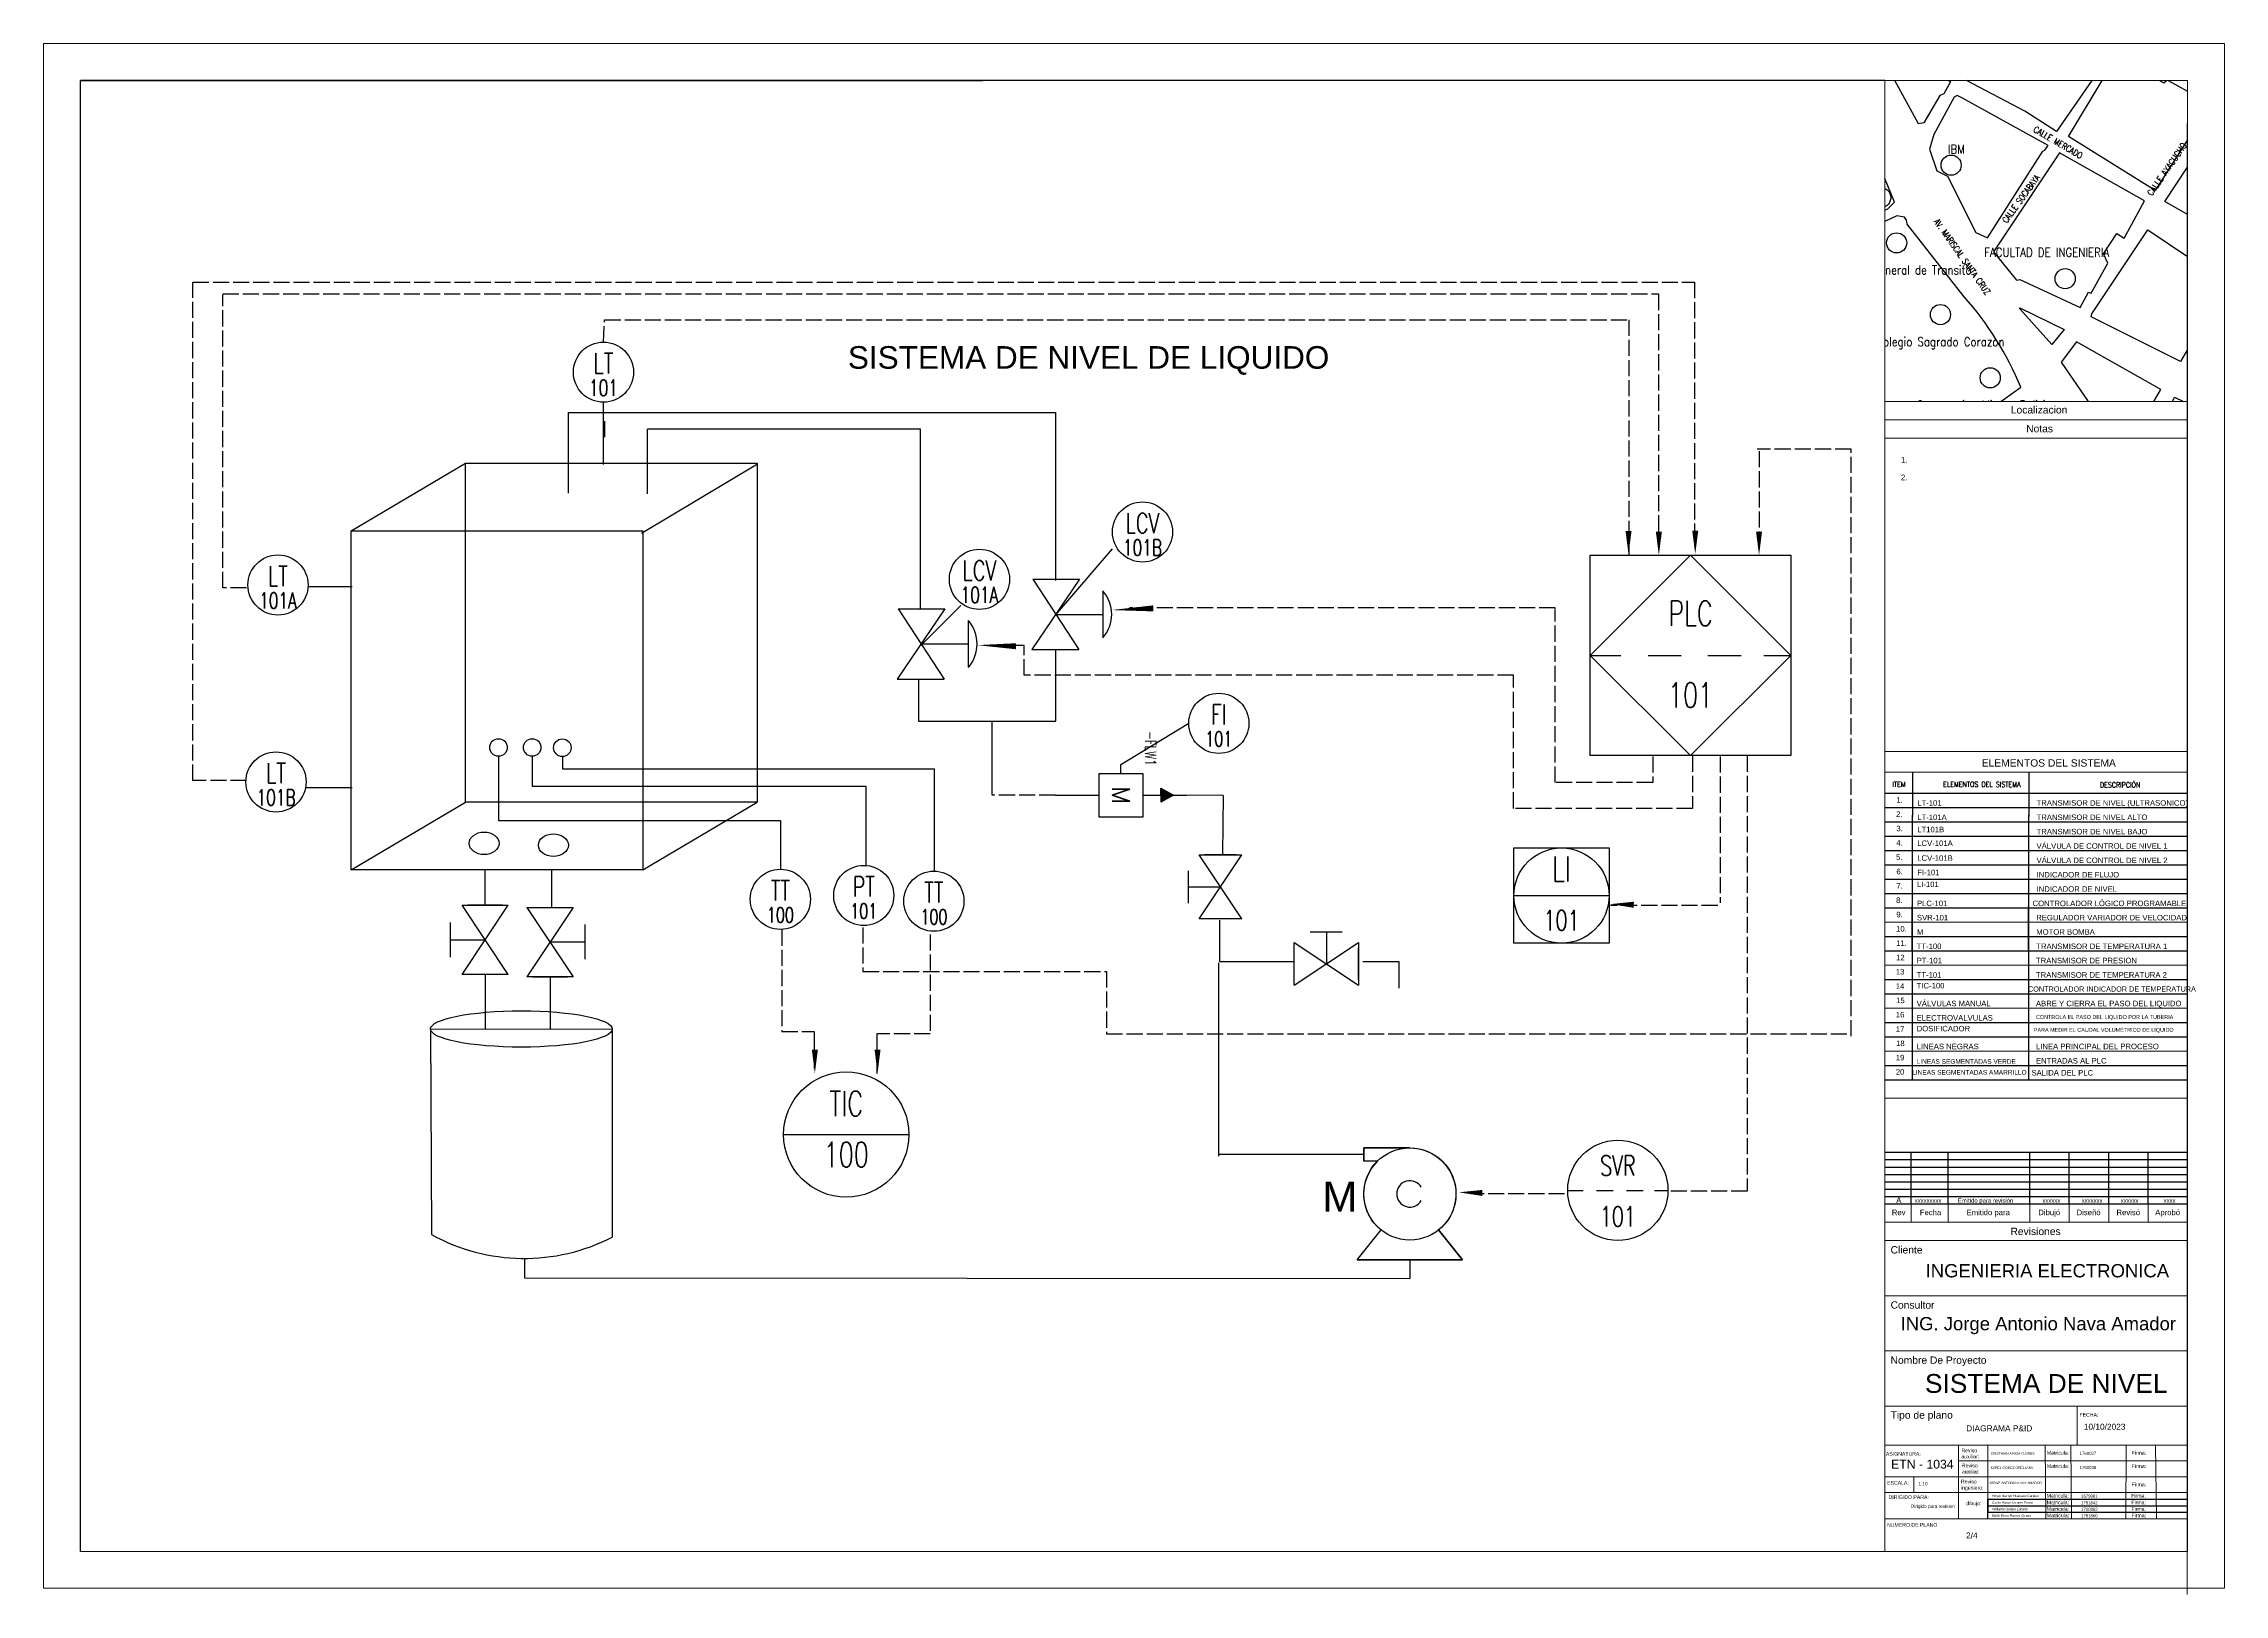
# Paper-space layout 'DIAGRAMA P&ID' of a CAD drawing. Header units: inches. Extents: x -7 to 834, y -22 to 576.
# The model-space entities are those that its viewports show. They can reach past a viewport. Long polylines and large blocks are cut down to what shows.
import ezdxf
from ezdxf.enums import TextEntityAlignment as Align

# ---------------------------------------------------------------- set-up
doc = ezdxf.new("R2010")
doc.units = ezdxf.units.IN
doc.header["$MEASUREMENT"] = 0
doc.linetypes.add('ACAD_ISO02W100', pattern=[15, 12, -3])
doc.linetypes.add('DASHED', pattern=[0.75, 0.5, -0.25])
for name, color, linetype in [('00_GENE_106_TEXT', 7, 'Continuous'), ('ENTIDADES', 30, 'Continuous'), ('MANZANAS', 250, 'Continuous'), ('MISC', 7, 'Continuous'), ('SYMS', 7, 'Continuous'), ('TAGS', 150, 'Continuous'), ('TEXTOS', 1, 'Continuous')]:
    doc.layers.add(name, color=color, linetype=linetype)
for name, color, linetype, lineweight in [('G-ANNO-TTLB', 7, 'Continuous', 9), ('G-ANNO-TTLB-MEDM', 7, 'Continuous', 9), ('G-ANNO-TTLB-THIN', 7, 'Continuous', 9)]:
    doc.layers.add(name, color=color, linetype=linetype, lineweight=lineweight)
doc.styles.add('Arial', font='arial.ttf', dxfattribs={"height": 0.2})
doc.styles.add('Arial_1', font='arial.ttf', dxfattribs={"height": 150})
doc.styles.add('Arial_2', font='arial.ttf', dxfattribs={"height": 1.5})
doc.styles.add('ROMANS-SP', font='romans.shx', dxfattribs={"width": 0.75})
doc.styles.add('S1', font='simplex', dxfattribs={"width": 0.8, "height": 7})
doc.styles.add('S3', font='simplex', dxfattribs={"width": 0.85, "height": 10})
doc.styles.get("Standard").update_dxf_attribs({"font": 'arial.ttf'})
doc.styles.add('WD', font='romans.shx')

# ---------------------------------------------------------------- blocks, each defined once
blk = doc.blocks.new('HIN1_FIELD_MOUNT')
at = {"ltscale": 3.2258}
blk.add_circle((0, 0), 0.5, dxfattribs=at)
at = {"style": 'WD', "width": 0.7}
for tag, height, p in [('INST', 0.125, (-0.454, 0.471)), ('LOC', 0.125, (-0.454, 0.309)), ('TERM01', 0.0625, (-0.524, 0.018))]:
    blk.add_attdef(tag, text='', height=height, dxfattribs=at).set_placement(p, align=Align.RIGHT)
for tag, p, height in [('X2TERM04', (0, 0.5), 0.005), ('TERM04', (0.021, 0.531), 0.0625), ('X4TERM01', (-0.5, 0), 0.005), ('X1TERM03', (0.5, 0), 0.005), ('TERM03', (0.522, 0.018), 0.0625), ('RATING1', (0.513, -0.159), 0.125), ('DESC1', (0.513, -0.318), 0.125), ('X8TERM02', (0, -0.5), 0.005), ('TERM02', (0.023, -0.581), 0.0625), ('DESC2', (0.513, -0.508), 0.125), ('DESC3', (0.513, -0.688), 0.125), ('WDTAGALT', (0.513, -0.863), 0.125)]:
    blk.add_attdef(tag, p, '', height=height, dxfattribs=at)
blk.add_attdef('XREF', text='', height=0.0625, rotation=0.0625, dxfattribs=at).set_placement((0.546, 0.412), align=Align.TOP_CENTER)
for tag, p in [('TAG1_PART1', (0, 0.147)), ('TAG1_PART2', (0, -0.26))]:
    blk.add_attdef(tag, text='', height=0.125, dxfattribs=at).set_placement(p, align=Align.CENTER)
at = {"style": 'WD', "width": 0.7, "flags": 1}
for tag, p in [('WDTYPE', (-0.535, -0.17)), ('CAT', (-0.546, -0.253)), ('MFG', (-0.544, -0.28)), ('FAMILY', (-0.537, -0.223)), ('ASSYCODE', (-0.525, -0.306))]:
    blk.add_attdef(tag, text='', height=0.01, dxfattribs=at).set_placement(p, align=Align.CENTER)
blk = doc.blocks.new('VP1_CENTRIFUGAL_PUMP1')
at = {"ltscale": 3.2258}
for p, q in [((0.625, 0.5), (0.342, 0.273)), ((0.625, -0.5), (0.625, 0.5)), ((-0.437, 0), (-0.437, -0.436)), ((-0.312, -0.306), (-0.312, -0.436)), ((0.625, -0.5), (0.342, -0.273)), ((-0.437, -0.436), (-0.312, -0.436))]:
    blk.add_line(p, q, dxfattribs=at)
at = {"ltscale": 25.4}
blk.add_lwpolyline([(-0.312, -0.306), (-0.312, -0.436), (-0.437, -0.436), (-0.437, 0, -0.708958), (0.342, 0.273), (0.625, 0.5), (0.625, -0.5), (0.342, -0.273, -0.450073)], format="xyb", close=True, dxfattribs=at)
at = {"ltscale": 3.2258}
blk.add_circle((0, 0), 0.438, dxfattribs=at)
blk.add_arc((0, 0), 0.125, 120, 60, dxfattribs=at)
at = {"style": 'WD'}
for tag, height, p in [('INST', 0.125, (-0.433, 0.723)), ('LOC', 0.125, (-0.433, 0.537)), ('TAG1', 0.125, (-0.433, 0.359)), ('TERM03', 0.0625, (-0.469, 0.021)), ('TERM02', 0.0625, (-0.469, -0.196)), ('TERM01', 0.0625, (-0.399, -0.508))]:
    blk.add_attdef(tag, text='', height=height, dxfattribs=at).set_placement(p, align=Align.RIGHT)
blk.add_attdef('XREF', text='', height=0.0625, rotation=0.0625, dxfattribs=at).set_placement((0.777, 0.595), align=Align.TOP_CENTER)
for tag, p, height in [('X4TERM03', (-0.437, 0), 0.005), ('X2TERM04', (0, 0), 0.005), ('TERM04', (0.01, 0.011), 0.0625), ('RATING1', (0.647, -0.149), 0.125), ('X4TERM02', (-0.437, -0.218), 0.005), ('DESC1', (0.647, -0.366), 0.125), ('X8TERM01', (-0.375, -0.436), 0.005), ('DESC2', (0.647, -0.55), 0.125), ('DESC3', (0.647, -0.74), 0.125), ('WDTAGALT', (0.647, -0.925), 0.125)]:
    blk.add_attdef(tag, p, '', height=height, dxfattribs=at)
at = {"style": 'WD', "flags": 1}
for tag, p in [('FAMILY', (-0.01, -0.17)), ('CAT', (-0.01, -0.214)), ('WDTYPE', (-0.097, -0.246)), ('MFG', (-0.008, -0.246)), ('ASSYCODE', (0.02, -0.275))]:
    blk.add_attdef(tag, text='', height=0.01, dxfattribs=at).set_placement(p, align=Align.CENTER)
blk = doc.blocks.new('HIN1_INFRONT_MAIN')
at = {"ltscale": 0.127}
blk.add_line((-0.5, 0), (0.5, 0), dxfattribs=at)
at = {"ltscale": 3.2258}
blk.add_circle((0, 0), 0.5, dxfattribs=at)
at = {"style": 'WD', "width": 0.7}
for tag, height, p in [('INST', 0.125, (-0.481, 0.455)), ('LOC', 0.125, (-0.481, 0.293)), ('TERM01', 0.0625, (-0.524, 0.018))]:
    blk.add_attdef(tag, text='', height=height, dxfattribs=at).set_placement(p, align=Align.RIGHT)
for tag, p, height in [('TERM04', (0.021, 0.531), 0.0625), ('X2TERM04', (0, 0.5), 0.005), ('X4TERM01', (-0.5, 0), 0.005), ('X1TERM03', (0.5, 0), 0.005), ('TERM03', (0.522, 0.018), 0.0625), ('RATING1', (0.513, -0.162), 0.125), ('DESC1', (0.513, -0.321), 0.125), ('X8TERM02', (0, -0.5), 0.005), ('TERM02', (0.023, -0.581), 0.0625), ('DESC2', (0.513, -0.51), 0.125), ('DESC3', (0.513, -0.691), 0.125), ('WDTAGALT', (0.513, -0.866), 0.125)]:
    blk.add_attdef(tag, p, '', height=height, dxfattribs=at)
blk.add_attdef('XREF', text='', height=0.0625, rotation=0.0625, dxfattribs=at).set_placement((0.546, 0.412), align=Align.TOP_CENTER)
for tag, p in [('TAG1_PART1', (0, 0.147)), ('TAG1_PART2', (0, -0.26))]:
    blk.add_attdef(tag, text='', height=0.125, dxfattribs=at).set_placement(p, align=Align.CENTER)
at = {"style": 'WD', "width": 0.7, "flags": 1}
for tag, p in [('WDTYPE', (-0.535, -0.17)), ('CAT', (-0.546, -0.253)), ('MFG', (-0.544, -0.28)), ('FAMILY', (-0.537, -0.223)), ('ASSYCODE', (-0.525, -0.306))]:
    blk.add_attdef(tag, text='', height=0.01, dxfattribs=at).set_placement(p, align=Align.CENTER)
blk = doc.blocks.new('HIN1_INFRONT_MAIN_C')
for p, q in [((-0.5, -0.5), (-0.5, 0.5)), ((-0.5, 0.5), (0.5, 0.5)), ((0.5, 0.5), (0.5, -0.5)), ((0.5, -0.5), (-0.5, -0.5))]:
    blk.add_line(p, q)
at = {"ltscale": 0.127}
blk.add_line((-0.5, 0), (0.5, 0), dxfattribs=at)
at = {"ltscale": 3.2258}
blk.add_circle((0, 0), 0.5, dxfattribs=at)
at = {"style": 'WD', "width": 0.7}
for tag, height, p in [('INST', 0.125, (-0.553, 0.447)), ('LOC', 0.125, (-0.553, 0.285)), ('TERM01', 0.0625, (-0.524, 0.018))]:
    blk.add_attdef(tag, text='', height=height, dxfattribs=at).set_placement(p, align=Align.RIGHT)
for tag, p, height in [('X2TERM04', (0, 0.5), 0.005), ('TERM04', (0.021, 0.531), 0.0625), ('X4TERM01', (-0.5, 0), 0.005), ('X1TERM03', (0.5, 0), 0.005), ('TERM03', (0.522, 0.018), 0.0625), ('RATING1', (0.526, -0.16), 0.125), ('DESC1', (0.526, -0.319), 0.125), ('DESC2', (0.526, -0.509), 0.125), ('X8TERM02', (0, -0.5), 0.005), ('TERM02', (0.023, -0.581), 0.0625), ('DESC3', (0.526, -0.69), 0.125), ('WDTAGALT', (0.526, -0.864), 0.125)]:
    blk.add_attdef(tag, p, '', height=height, dxfattribs=at)
for tag, p in [('TAG1_PART1', (0, 0.147)), ('TAG1_PART2', (0, -0.26))]:
    blk.add_attdef(tag, text='', height=0.125, dxfattribs=at).set_placement(p, align=Align.CENTER)
blk.add_attdef('XREF', text='', height=0.0625, rotation=0.0625, dxfattribs=at).set_placement((0.63, 0.377), align=Align.TOP_CENTER)
at = {"style": 'WD', "width": 0.7, "flags": 1}
for tag, p in [('WDTYPE', (-0.577, -0.17)), ('FAMILY', (-0.579, -0.223)), ('CAT', (-0.587, -0.253)), ('MFG', (-0.586, -0.28)), ('ASSYCODE', (-0.566, -0.306))]:
    blk.add_attdef(tag, text='', height=0.01, dxfattribs=at).set_placement(p, align=Align.CENTER)
blk = doc.blocks.new('HIN1_BEHIND_MAIN_PLC')
for p, q in [((-0.5, -0.5), (-0.5, 0.5)), ((-0.5, 0.5), (0.5, 0.5)), ((0.5, 0.5), (0.5, -0.5)), ((-0.5, 0), (-0.347, 0)), ((-0.212, 0), (-0.047, 0)), ((0.087, 0), (0.253, 0)), ((0.366, 0), (0.5, 0)), ((0.5, -0.5), (-0.5, -0.5))]:
    blk.add_line(p, q)
at = {"ltscale": 25.4, "flags": 128}
blk.add_lwpolyline([(0, 0.5), (-0.5, 0), (0, -0.5), (0.5, 0)], close=True, dxfattribs=at)
at = {"ltscale": 3.2258, "flags": 128}
blk.add_lwpolyline([(0, 0.5), (-0.5, 0), (0, -0.5), (0.5, 0)], close=True, dxfattribs=at)
blk.add_lwpolyline([(0, 0.5), (-0.5, 0), (0, -0.5), (0.5, 0)], close=True, dxfattribs=at)
at = {"style": 'WD', "width": 0.7}
for tag, height, p in [('INST', 0.125, (-0.561, 0.485)), ('LOC', 0.125, (-0.561, 0.324)), ('TERM01', 0.0625, (-0.524, 0.018))]:
    blk.add_attdef(tag, text='', height=height, dxfattribs=at).set_placement(p, align=Align.RIGHT)
for tag, p, height in [('TERM04', (0.021, 0.531), 0.0625), ('X2TERM04', (0, 0.5), 0.005), ('X4TERM01', (-0.5, 0), 0.005), ('X1TERM03', (0.5, 0), 0.005), ('TERM03', (0.522, 0.018), 0.0625), ('RATING1', (0.521, -0.155), 0.125), ('DESC1', (0.521, -0.314), 0.125), ('DESC2', (0.521, -0.504), 0.125), ('X8TERM02', (0, -0.5), 0.005), ('TERM02', (0.023, -0.581), 0.0625), ('DESC3', (0.521, -0.685), 0.125), ('WDTAGALT', (0.521, -0.859), 0.125)]:
    blk.add_attdef(tag, p, '', height=height, dxfattribs=at)
blk.add_attdef('XREF', text='', height=0.0625, rotation=0.0625, dxfattribs=at).set_placement((0.63, 0.377), align=Align.TOP_CENTER)
for tag, p in [('TAG1_PART1', (0, 0.147)), ('TAG1_PART2', (0, -0.26))]:
    blk.add_attdef(tag, text='', height=0.125, dxfattribs=at).set_placement(p, align=Align.CENTER)
at = {"style": 'WD', "width": 0.7, "flags": 1}
for tag, p in [('WDTYPE', (-0.577, -0.17)), ('FAMILY', (-0.579, -0.223)), ('CAT', (-0.587, -0.253)), ('MFG', (-0.586, -0.28)), ('ASSYCODE', (-0.566, -0.306))]:
    blk.add_attdef(tag, text='', height=0.01, dxfattribs=at).set_placement(p, align=Align.CENTER)
blk = doc.blocks.new('HIN1_BEHIND_MAIN')
for p, q in [((-0.5, 0), (-0.347, 0)), ((-0.212, 0), (-0.047, 0)), ((0.087, 0), (0.253, 0)), ((0.366, 0), (0.5, 0))]:
    blk.add_line(p, q)
at = {"ltscale": 3.2258}
blk.add_circle((0, 0), 0.5, dxfattribs=at)
at = {"style": 'WD', "width": 0.7}
for tag, height, p in [('INST', 0.125, (-0.467, 0.442)), ('LOC', 0.125, (-0.467, 0.28)), ('TERM01', 0.0625, (-0.524, 0.018))]:
    blk.add_attdef(tag, text='', height=height, dxfattribs=at).set_placement(p, align=Align.RIGHT)
for tag, p, height in [('X2TERM04', (0, 0.5), 0.005), ('TERM04', (0.021, 0.531), 0.0625), ('X4TERM01', (-0.5, 0), 0.005), ('X1TERM03', (0.5, 0), 0.005), ('TERM03', (0.522, 0.018), 0.0625), ('RATING1', (0.52, -0.15), 0.125), ('DESC1', (0.52, -0.309), 0.125), ('DESC2', (0.52, -0.499), 0.125), ('X8TERM02', (0, -0.5), 0.005), ('TERM02', (0.023, -0.581), 0.0625), ('DESC3', (0.52, -0.68), 0.125), ('WDTAGALT', (0.52, -0.854), 0.125)]:
    blk.add_attdef(tag, p, '', height=height, dxfattribs=at)
for tag, p in [('TAG1_PART1', (0, 0.147)), ('TAG1_PART2', (0, -0.26))]:
    blk.add_attdef(tag, text='', height=0.125, dxfattribs=at).set_placement(p, align=Align.CENTER)
blk.add_attdef('XREF', text='', height=0.0625, rotation=0.0625, dxfattribs=at).set_placement((0.546, 0.412), align=Align.TOP_CENTER)
at = {"style": 'WD', "width": 0.7, "flags": 1}
for tag, p in [('WDTYPE', (-0.535, -0.17)), ('FAMILY', (-0.537, -0.223)), ('CAT', (-0.546, -0.253)), ('MFG', (-0.544, -0.28)), ('ASSYCODE', (-0.525, -0.306))]:
    blk.add_attdef(tag, text='', height=0.01, dxfattribs=at).set_placement(p, align=Align.CENTER)
blk = doc.blocks.new('VGVA1_SCREW_DOWN_VALVE')
for p, q in [((0.25, -0.375), (-0.25, 0.375)), ((-0.25, -0.375), (0.25, 0.375)), ((-0.25, 0.375), (0.25, 0.375)), ((0.187, 0.375), (-0.188, 0.375)), ((-0.375, -0.188), (-0.375, 0.187)), ((-0.375, 0), (0, 0)), ((0.25, -0.375), (-0.25, -0.375)), ((0.187, -0.375), (-0.188, -0.375))]:
    blk.add_line(p, q)
at = {"style": 'WD'}
for tag, p, height in [('X2TERM02', (0, 0.375), 0.005), ('TERM02', (0.009, 0.388), 0.0625), ('RATING1', (0.272, -0.134), 0.125), ('DESC1', (0.272, -0.35), 0.125), ('X8TERM01', (0, -0.375), 0.005), ('TERM01', (0.026, -0.447), 0.0625), ('DESC2', (0.272, -0.534), 0.125), ('DESC3', (0.272, -0.724), 0.125), ('WDTAGALT', (0.272, -0.9), 0.125)]:
    blk.add_attdef(tag, p, '', height=height, dxfattribs=at)
blk.add_attdef('XREF', text='', height=0.0625, rotation=0.0625, dxfattribs=at).set_placement((0.4, 0.326), align=Align.TOP_CENTER)
at = {"style": 'WD', "width": 0.7, "flags": 1}
blk.add_attdef('TAG1', text='', height=0.125, dxfattribs=at).set_placement((-0.476, 0.108), align=Align.RIGHT)
at = {"style": 'WD', "width": 0.7}
for tag, p in [('INST', (-0.476, -0.068)), ('LOC', (-0.476, -0.235))]:
    blk.add_attdef(tag, text='', height=0.125, dxfattribs=at).set_placement(p, align=Align.RIGHT)
at = {"style": 'WD', "flags": 1}
for tag, p in [('WDTYPE', (-0.168, -0.021)), ('FAMILY', (-0.158, -0.04)), ('CAT', (-0.158, -0.085)), ('MFG', (-0.157, -0.116)), ('ASSYCODE', (-0.129, -0.145))]:
    blk.add_attdef(tag, text='', height=0.01, dxfattribs=at).set_placement(p, align=Align.CENTER)
blk = doc.blocks.new('VGVA1_DIAPHRAGM_VALVE2')
for p, q in [((-0.5, -0.25), (-0.5, 0.25)), ((-0.25, -0.375), (0.259, 0.375)), ((0.259, 0.375), (-0.241, 0.375)), ((0.25, -0.375), (-0.241, 0.375)), ((0, 0), (-0.5, 0)), ((0.25, -0.375), (-0.25, -0.375))]:
    blk.add_line(p, q)
blk.add_arc((-0.213, 0), 0.381, 138.9491, 221.0509)
at = {"style": 'WD', "flags": 1}
for tag, p in [('INST', (-0.664, 0.164)), ('LOC', (-0.664, -0.033)), ('TAG1', (-0.664, -0.238))]:
    blk.add_attdef(tag, text='', height=0.125, dxfattribs=at).set_placement(p, align=Align.RIGHT)
at = {"style": 'WD'}
for tag, p, height in [('X2TERM02', (0, 0.375), 0.005), ('TERM02', (0.017, 0.388), 0.0625), ('RATING1', (0.261, -0.004), 0.125), ('DESC1', (0.261, -0.22), 0.125), ('X8TERM01', (0, -0.375), 0.005), ('TERM01', (0.026, -0.447), 0.0625), ('DESC2', (0.261, -0.404), 0.125), ('WDTAGALT', (0.261, -0.768), 0.125), ('DESC3', (0.261, -0.594), 0.125)]:
    blk.add_attdef(tag, p, '', height=height, dxfattribs=at)
blk.add_attdef('XREF', text='', height=0.0625, rotation=0.0625, dxfattribs=at).set_placement((0.395, 0.337), align=Align.TOP_CENTER)
at = {"style": 'WD', "flags": 1}
for tag, p in [('WDTYPE', (-0.16, 0.046)), ('FAMILY', (-0.158, -0.04)), ('CAT', (-0.158, -0.085)), ('MFG', (-0.157, -0.116)), ('ASSYCODE', (-0.129, -0.145))]:
    blk.add_attdef(tag, text='', height=0.01, dxfattribs=at).set_placement(p, align=Align.CENTER)
blk = doc.blocks.new('VFL1_MAGNETIC_FLOWMETER')
h = blk.add_hatch(color=256)
h.paths.add_polyline_path([(0, -0.151), (-0.08, -0.296), (0, -0.296)])
h.paths.add_polyline_path([(0, -0.296), (0.08, -0.296), (0, -0.151)])
for p, q in [((0, -0.5), (0, 0)), ((-0.08, -0.296), (0, -0.151)), ((0, -0.151), (0.08, -0.296)), ((0, -0.296), (-0.08, -0.296)), ((0, -0.296), (0.08, -0.296)), ((-0.25, -0.75), (-0.35, -0.75)), ((0, -1.5), (0, -1))]:
    blk.add_line(p, q)
at = {"ltscale": 3.2258}
for p, q in [((-0.25, -0.5), (0.25, -0.5)), ((-0.25, -1), (-0.25, -0.5)), ((0.25, -0.5), (0.25, -1)), ((0.25, -1), (-0.25, -1))]:
    blk.add_line(p, q, dxfattribs=at)
at = {"style": 'WD', "width": 0.7}
for tag, p, height in [('X2TERM02', (0, 0), 0.005), ('TERM02', (0.012, -0.075), 0.0625), ('RATING1', (0.331, -0.613), 0.125), ('X2TERM03', (-0.25, -0.75), 0.005), ('DESC1', (0.331, -0.772), 0.125), ('DESC2', (0.331, -0.949), 0.125), ('DESC3', (0.331, -1.117), 0.125), ('WDTAGALT', (0.331, -1.277), 0.125), ('X8TERM01', (0, -1.5), 0.005), ('TERM01', (0.008, -1.481), 0.0625)]:
    blk.add_attdef(tag, p, '', height=height, dxfattribs=at)
for tag, height, p in [('INST', 0.125, (-0.322, -0.148)), ('LOC', 0.125, (-0.338, -0.31)), ('TAG1', 0.125, (-0.338, -0.473)), ('TERM03', 0.0625, (-0.268, -0.732))]:
    blk.add_attdef(tag, text='', height=height, dxfattribs=at).set_placement(p, align=Align.RIGHT)
blk.add_attdef('XREF', text='', height=0.0625, rotation=0.0625, dxfattribs=at).set_placement((0.18, -0.403), align=Align.TOP_CENTER)
at = {"style": 'WD'}
blk.add_attdef('TEXT', text='', height=0.2, dxfattribs=at).set_placement((0, -0.75), align=Align.MIDDLE_CENTER)
at = {"style": 'WD', "width": 0.7, "flags": 1}
for tag, p in [('WDTYPE', (-0.202, -1.054)), ('CAT', (-0.212, -1.138)), ('MFG', (-0.211, -1.164)), ('FAMILY', (-0.204, -1.107)), ('ASSYCODE', (-0.191, -1.191))]:
    blk.add_attdef(tag, text='', height=0.01, dxfattribs=at).set_placement(p, align=Align.CENTER)

msp = doc.modelspace()

# ---------------------------------------------------------------- linework, layer by layer
at = {"color": 114, "linetype": 'ACAD_ISO02W100', "true_color": 0x139b48}
for p, q in [((313.03, 1457.84), (313.03, 1557.31)), ((313.03, 1557.31), (612.61, 1557.31)), ((318.98, 1554.93), (605.46, 1554.93)), ((318.98, 1496.28), (318.98, 1554.81)), ((605.46, 1554.93), (605.46, 1504.6)), ((612.61, 1557.31), (612.61, 1504.6)), ((394.94, 1545.32), (395.17, 1549.78)), ((395.17, 1549.78), (599.51, 1549.78)), ((599.51, 1549.78), (599.51, 1502.89)), ((395.17, 1529.57), (395.17, 1525.61)), ((643.86, 1523.97), (625.13, 1523.97)), ((625.53, 1523.57), (625.53, 1504.47)), ((643.86, 1406.84), (643.86, 1523.97)), ((323.74, 1496.28), (318.98, 1496.28)), ((323.74, 1457.84), (313.03, 1457.84)), ((430.51, 1428.1), (430.51, 1407.76)), ((446.71, 1428.56), (446.71, 1419.78)), ((460.13, 1427.17), (460.13, 1407.3)), ((446.71, 1419.78), (495.3, 1419.78)), ((495.3, 1419.78), (495.3, 1407.3)), ((430.51, 1407.76), (436.99, 1407.76)), ((460.13, 1407.3), (449.48, 1407.3)), ((495.3, 1407.3), (643.38, 1407.3))]:
    msp.add_line(p, q, dxfattribs=at)
for p, q in [((394.94, 1520.93), (394.94, 1533.32)), ((387.91, 1531.31), (485.19, 1531.31)), ((387.91, 1531.31), (387.91, 1515.19)), ((403.7, 1515.05), (403.7, 1527.98)), ((458.18, 1527.98), (403.7, 1527.98)), ((458.18, 1492.15), (458.18, 1527.98)), ((485.19, 1497.77), (485.19, 1531.31)), ((344.58, 1507.69), (367.39, 1521.2)), ((402.5, 1507.24), (425.65, 1521.04)), ((485.13, 1490.87), (496.48, 1504.09)), ((336.1, 1496.54), (344.8, 1496.54)), ((458.28, 1484.83), (466.22, 1492.76)), ((485.19, 1469.68), (485.19, 1483.91)), ((457.81, 1477.92), (457.81, 1469.68)), ((457.81, 1469.68), (485.19, 1469.68)), ((472.44, 1469.68), (472.44, 1455.07)), ((498.18, 1461.04), (511.71, 1469.27)), ((374, 1462.7), (374, 1449.9)), ((380.73, 1462.7), (380.73, 1456.73)), ((386.75, 1462.64), (386.75, 1460.17)), ((386.75, 1460.17), (460.93, 1460.17)), ((460.93, 1460.17), (460.93, 1439.78)), ((335.72, 1456.49), (344.8, 1456.49)), ((344.62, 1440.02), (367.39, 1453.53)), ((380.73, 1456.73), (447.31, 1456.73)), ((402.83, 1440.02), (425.64, 1453.53)), ((447.31, 1456.73), (447.31, 1440.87)), ((518.57, 1454.86), (511.02, 1454.92)), ((518.57, 1454.87), (518.46, 1443.14)), ((374, 1449.9), (430.29, 1449.9)), ((430.29, 1449.9), (430.24, 1440.16)), ((371.35, 1432.99), (371.35, 1440.02)), ((384.57, 1440.02), (384.57, 1432.56)), ((517.82, 1429.97), (517.82, 1421.73)), ((371.35, 1419.15), (371.36, 1408.28)), ((384.3, 1418.72), (384.3, 1408.29)), ((517.65, 1421.48), (517.65, 1382.93)), ((517.82, 1421.73), (532.82, 1421.73)), ((546.41, 1421.74), (553.6, 1421.74)), ((553.6, 1421.74), (553.6, 1416.45)), ((360.45, 1408.28), (396.7, 1408.29)), ((360.45, 1408.28), (360.61, 1367.27)), ((396.7, 1408.29), (396.7, 1366.76)), ((546.53, 1383.26), (517.6, 1383.26)), ((379.18, 1362.51), (379.18, 1358.62)), ((555.83, 1362.26), (555.83, 1358.53)), ((379.18, 1358.62), (555.83, 1358.53))]:
    msp.add_line(p, q)
at = {"color": 40, "linetype": 'ACAD_ISO02W100', "true_color": 0xf8d731}
for p, q in [((584.83, 1492.32), (499.92, 1492.32)), ((584.83, 1457.45), (584.83, 1490.34)), ((478.89, 1478.85), (478.89, 1484.79)), ((576.5, 1478.85), (478.89, 1478.85)), ((576.5, 1452.3), (576.5, 1478.85)), ((604.27, 1462.66), (604.27, 1457.45)), ((612.21, 1462.78), (612.21, 1452.3)), ((617.74, 1462.66), (617.74, 1433.45)), ((623.14, 1462.78), (623.14, 1375.93)), ((604.27, 1457.45), (584.83, 1457.45)), ((612.21, 1452.3), (576.5, 1452.3)), ((617.25, 1432.96), (595.82, 1432.96)), ((586.68, 1375.41), (568.54, 1375.41)), ((623.14, 1375.93), (607.47, 1375.93))]:
    msp.add_line(p, q, dxfattribs=at)
at = {"color": 40, "linetype": 'DASHED', "true_color": 0xf8d731}
for p, q in [((584.83, 1490.34), (584.83, 1492.32)), ((478.89, 1484.79), (472.94, 1484.79))]:
    msp.add_line(p, q, dxfattribs=at)
at = {"linetype": 'ACAD_ISO02W100'}
msp.add_line((485.08, 1454.92), (472.44, 1454.92), dxfattribs=at)
at = {"color": 114, "linetype": 'DASHED', "true_color": 0x139b48}
for p, q in [((436.99, 1407.76), (436.99, 1400.37)), ((449.48, 1407.3), (449.48, 1399.44))]:
    msp.add_line(p, q, dxfattribs=at)
for points in [[(367.39, 1521.2), (425.64, 1521.2), (425.64, 1453.53), (367.39, 1453.53)], [(344.58, 1507.69), (402.83, 1507.69), (402.83, 1440.02), (344.58, 1440.02)]]:
    msp.add_lwpolyline(points, close=True)
at = {"color": 114, "true_color": 0x139b48}
for points in [[(599.45, 1507.65, 1.2, 0, 0), (599.45, 1502.94, 0, 0, 0)], [(605.5, 1507.5, 1.2, 0, 0), (605.5, 1502.79, 0, 0, 0)], [(612.76, 1507.73, 1.2, 0, 0), (612.76, 1503.02, 0, 0, 0)], [(625.49, 1507.5, 1.2, 0, 0), (625.49, 1502.79, 0, 0, 0)], [(437.12, 1404.16, 1.2, 0, 0), (437.12, 1399.44, 0, 0, 0)], [(449.62, 1404.16, 1.2, 0, 0), (449.62, 1399.44, 0, 0, 0)]]:
    msp.add_lwpolyline(points, format="xyseb", dxfattribs=at)
at = {"color": 40, "true_color": 0xf8d731}
for points in [[(504.63, 1492.2, 1.2, 0, 0), (496.28, 1491.87, 0, 0, 0)], [(477.24, 1484.65, 1.2, 0, 0), (469.48, 1484.87, 0, 0, 0)], [(600.5, 1433.08, 1.2, 0, 0), (595.82, 1433.2, 0, 0, 0)], [(570.28, 1375.58, 1.2, 0, 0), (565.6, 1375.71, 0, 0, 0)]]:
    msp.add_lwpolyline(points, format="xyseb", dxfattribs=at)
for centre in [(374, 1464.46), (380.73, 1464.46), (386.75, 1464.4)]:
    msp.add_circle(centre, 1.75)
msp.add_arc((379.14, 1400.96), 38.44, 241.1851, 297.1825)
for centre, major_axis, ratio in [((371.13, 1445.33), (2.99, 0), 0.750001), ((384.95, 1444.96), (2.99, 0), 0.750001), ((378.57, 1408.29), (18.13, 0), 0.199743)]:
    msp.add_ellipse(centre, major_axis=major_axis, ratio=ratio)
at = {"layer": 'ENTIDADES'}
for centre in [(3054.98, 1089.84), (2999.13, 1064.12), (3011.78, 1028.2), (3046.52, 971.32), (3086, 921.18)]:
    msp.add_circle(centre, 8, dxfattribs=at)
at = {"layer": 'ENTIDADES', "color": 18, "true_color": 0x000000}
msp.add_circle((3145.41, 999.82), 8, dxfattribs=at)
at = {"layer": 'MANZANAS'}
for points in [[(3195.34, 1188.52), (3236.94, 1252.17), (3274.11, 1228.69), (3281.02, 1233.13), (3310.4, 1213.23), (3309.72, 1208.78), (3265.68, 1144.46)], [(2978.55, 1215.74), (2995.07, 1231.08), (2997.97, 1231.29), (3044.42, 1169.9), (3046.63, 1163.88), (3054.42, 1155.84), (3049.27, 1146.49), (3046.15, 1145.16), (3033.4, 1123.35), (3029.16, 1122.69)], [(3067.12, 1157.15), (3114.29, 1222.57), (3163.71, 1197.06), (3163.26, 1191.04), (3179.72, 1177.41), (3168.54, 1160.05), (3138.58, 1116.65), (3113.43, 1132.76)], [(3148.15, 1112.62), (3188.64, 1180.07), (3205.78, 1169.33), (3205.32, 1164.65), (3223.8, 1155.25), (3226.26, 1157.47), (3260.76, 1138.23), (3216.71, 1069.68)], [(3063.97, 1142.89), (3059.74, 1145.13), (3057.51, 1143.8), (3041.4, 1114.19), (3037.81, 1102.61), (3043.57, 1085.44), (3052.03, 1081.18), (3074.66, 1036.34), (3083.79, 1032.08), (3127.85, 1100.85), (3129.41, 1101.74), (3131.87, 1105.53)], [(3224.46, 1061.01), (3268.75, 1128.13), (3333.14, 1091.15), (3333.61, 1087.82), (3294.43, 1020.97)], [(3088.67, 1021.15), (3106.9, 998.6), (3109.57, 999.26), (3157.22, 976.87), (3163.93, 989.12), (3165.94, 988.44), (3179.36, 1012.04), (3175.81, 1019.4), (3186.32, 1035.65), (3192.11, 1031.85), (3196.81, 1040.08), (3208.22, 1061.45), (3140.99, 1099.49)], [(3210.88, 1038.64), (3277.34, 993.9), (3255.44, 957.67), (3251.86, 959.86), (3236.98, 934.15), (3165.94, 969.51), (3166.58, 971.96)], [(3144.7, 959.52), (3134.87, 947.72), (3109.52, 975.86), (3109.52, 976.75)], [(3221.4, 911.99), (3154.34, 949.83), (3142.26, 933.71), (3191.63, 861.23)], [(3220.35, 881.29), (3232.13, 905.86), (3309.2, 868.33), (3278.28, 821.57), (3269.57, 826.38), (3271.28, 832.85), (3254.08, 842.02), (3260.2, 853.42), (3248.13, 859.76), (3242.83, 855.48)]]:
    msp.add_lwpolyline(points, close=True, dxfattribs=at)
for points in [[(2928.65, 1021.94), (3004.72, 1055.21), (3010.08, 1060.55), (2985.92, 1119.66), (2965.84, 1111.01), (2960.96, 1123.5), (2981.71, 1131.48), (2971.09, 1166.5), (2965.51, 1166.06), (2957.1, 1191.71), (2934.35, 1183.96), (2855.12, 1134.21, -0.089829), (2927.54, 1024.84)], [(2931.75, 1011.24, 0.058627), (2998.75, 869.79), (2997.85, 867.79), (3014.29, 845.24), (3048.22, 867.68), (3046.66, 868.8), (3110.28, 913.68, 0.082197), (3065.41, 985.54), (3020.07, 1043.14), (3019.63, 1046.26), (3018.08, 1048.72), (3011.84, 1049.62)]]:
    msp.add_lwpolyline(points, format="xyb", close=True, dxfattribs=at)

# ---------------------------------------------------------------- block references
at = {"layer": 'SYMS'}
ref = msp.add_blockref('HIN1_FIELD_MOUNT', (394.94, 1539.32), dxfattribs=dict(at, xscale=12, yscale=12, zscale=12))
ref.add_attrib('TAG1_PART1', 'LT', dxfattribs={"layer": 'TAGS', "color": 0, "height": 4, "style": 'WD', "width": 0.7}).set_placement((394.94, 1541.09), align=Align.MIDDLE)
ref.add_attrib('TAG1_PART2', '101', dxfattribs={"layer": 'TAGS', "color": 0, "height": 3.2, "style": 'WD', "width": 0.7}).set_placement((394.94, 1536.2), align=Align.MIDDLE)
ref = msp.add_blockref('HIN1_FIELD_MOUNT', (502.48, 1507.45), dxfattribs=dict(at, xscale=12, yscale=12, zscale=12))
ref.add_attrib('TAG1_PART1', 'LCV', dxfattribs={"layer": 'TAGS', "color": 0, "height": 4, "style": 'WD', "width": 0.7}).set_placement((502.48, 1509.21), align=Align.MIDDLE)
ref.add_attrib('TAG1_PART2', '101B', dxfattribs={"layer": 'TAGS', "color": 0, "height": 3.2, "style": 'WD', "width": 0.7}).set_placement((502.48, 1504.32), align=Align.MIDDLE)
ref = msp.add_blockref('HIN1_FIELD_MOUNT', (330, 1496.87), dxfattribs=dict(at, xscale=12, yscale=12, zscale=12))
ref.add_attrib('TAG1_PART1', 'LT', dxfattribs={"layer": 'TAGS', "color": 0, "height": 4, "style": 'WD', "width": 0.7}).set_placement((330, 1498.63), align=Align.MIDDLE)
ref.add_attrib('TAG1_PART2', '101A', dxfattribs={"layer": 'TAGS', "color": 0, "height": 3.2, "style": 'WD', "width": 0.7}).set_placement((330, 1493.75), align=Align.MIDDLE)
ref = msp.add_blockref('HIN1_FIELD_MOUNT', (469.95, 1498), dxfattribs=dict(at, xscale=12, yscale=12, zscale=12))
ref.add_attrib('TAG1_PART1', 'LCV', dxfattribs={"layer": 'TAGS', "color": 0, "height": 4, "style": 'WD', "width": 0.7}).set_placement((469.95, 1499.77), align=Align.MIDDLE)
ref.add_attrib('TAG1_PART2', '101A', dxfattribs={"layer": 'TAGS', "color": 0, "height": 3.2, "style": 'WD', "width": 0.7}).set_placement((469.95, 1494.88), align=Align.MIDDLE)
ref = msp.add_blockref('HIN1_BEHIND_MAIN_PLC', (611.82, 1482.82), dxfattribs=dict(at, xscale=40, yscale=40, zscale=40))
ref.add_attrib('TAG1_PART1', 'PLC', dxfattribs={"layer": 'TAGS', "color": 6, "height": 5, "style": 'WD', "width": 0.7}).set_placement((611.82, 1488.69), align=Align.CENTER)
ref.add_attrib('TAG1_PART2', '101', dxfattribs={"layer": 'TAGS', "color": 6, "height": 5, "style": 'WD', "width": 0.7}).set_placement((611.82, 1472.41), align=Align.CENTER)
for name, p, xscale, yscale, zscale, rotation in [('VGVA1_DIAPHRAGM_VALVE2', (485.25, 1491.01), 18.66886731189051, 18.66886731189051, 18.66886731189051, 180), ('VGVA1_DIAPHRAGM_VALVE2', (458.4, 1485.11), 18.66886731189051, 18.66886731189051, 18.66886731189051, 180), ('VGVA1_SCREW_DOWN_VALVE', (384.3, 1425.64), 18.44874495746975, 18.44874495746975, 18.44874495746975, 180.0000000000006), ('VGVA1_SCREW_DOWN_VALVE', (539.16, 1421.3), 17.04599790948609, 17.04599790948609, 17.04599790948609, 270), ('VP1_CENTRIFUGAL_PUMP1', (555.83, 1375.39), 21, 21, 21, 270)]:
    msp.add_blockref(name, p, dxfattribs=dict(at, xscale=xscale, yscale=yscale, zscale=zscale, rotation=rotation))
ref = msp.add_blockref('HIN1_FIELD_MOUNT', (517.71, 1469.27), dxfattribs=dict(at, xscale=12, yscale=12, zscale=12))
ref.add_attrib('TAG1_PART1', 'FI', dxfattribs={"layer": 'TAGS', "color": 0, "height": 4, "style": 'WD', "width": 0.7}).set_placement((517.71, 1471.03), align=Align.MIDDLE)
ref.add_attrib('TAG1_PART2', '101', dxfattribs={"layer": 'TAGS', "color": 0, "height": 3, "style": 'WD', "width": 0.7}).set_placement((517.71, 1466.15), align=Align.MIDDLE)
at = {"layer": 'SYMS', "linetype": 'ACAD_ISO02W100'}
ref = msp.add_blockref('VFL1_MAGNETIC_FLOWMETER', (511.28, 1454.92), dxfattribs=dict(at, xscale=17.4607953322527, yscale=17.4607953322527, zscale=17.4607953322527, rotation=270))
ref.add_attrib('TEXT', 'M', dxfattribs={"layer": 'MISC', "height": 3.49, "rotation": 270, "style": 'WD'}).set_placement((498.18, 1454.92), align=Align.MIDDLE_CENTER)
ref.add_attrib('TAG1', '-FLW1', dxfattribs={"layer": 'TAGS', "height": 2.183, "rotation": 270, "style": 'WD', "width": 0.7}).set_placement((503.01, 1460.82), align=Align.RIGHT)
at = {"layer": 'SYMS'}
ref = msp.add_blockref('HIN1_FIELD_MOUNT', (329.62, 1457.58), dxfattribs=dict(at, xscale=12, yscale=12, zscale=12))
ref.add_attrib('TAG1_PART1', 'LT', dxfattribs={"layer": 'TAGS', "color": 0, "height": 4, "style": 'WD', "width": 0.7}).set_placement((329.62, 1459.35), align=Align.MIDDLE)
ref.add_attrib('TAG1_PART2', '101B', dxfattribs={"layer": 'TAGS', "color": 0, "height": 3.2, "style": 'WD', "width": 0.7}).set_placement((329.62, 1454.46), align=Align.MIDDLE)
ref = msp.add_blockref('HIN1_FIELD_MOUNT', (430.24, 1434.16), dxfattribs=dict(at, xscale=12, yscale=12, zscale=12))
ref.add_attrib('TAG1_PART1', 'TT', dxfattribs={"layer": 'TAGS', "color": 0, "height": 4, "style": 'WD', "width": 0.7}).set_placement((430.24, 1435.92), align=Align.MIDDLE)
ref.add_attrib('TAG1_PART2', '100', dxfattribs={"layer": 'TAGS', "color": 0, "height": 3, "style": 'WD', "width": 0.7}).set_placement((430.24, 1431.04), align=Align.MIDDLE)
ref = msp.add_blockref('HIN1_FIELD_MOUNT', (446.87, 1434.93), dxfattribs=dict(at, xscale=12, yscale=12, zscale=12))
ref.add_attrib('TAG1_PART1', 'PT', dxfattribs={"layer": 'TAGS', "color": 0, "height": 4, "style": 'WD', "width": 0.7}).set_placement((446.87, 1436.69), align=Align.MIDDLE)
ref.add_attrib('TAG1_PART2', '101', dxfattribs={"layer": 'TAGS', "color": 0, "height": 3, "style": 'WD', "width": 0.7}).set_placement((446.87, 1431.81), align=Align.MIDDLE)
for p, xscale, yscale, zscale in [((518.05, 1436.63), 17.04599790948609, 17.04599790948609, 17.04599790948609), ((371.35, 1426.07), 18.44874495746975, 18.44874495746975, 18.44874495746975)]:
    msp.add_blockref('VGVA1_SCREW_DOWN_VALVE', p, dxfattribs=dict(at, xscale=xscale, yscale=yscale, zscale=zscale))
ref = msp.add_blockref('HIN1_INFRONT_MAIN_C', (586.08, 1434.91), dxfattribs=dict(at, xscale=19, yscale=19, zscale=19))
ref.add_attrib('TAG1_PART1', 'LI', dxfattribs={"layer": 'TAGS', "color": 0, "height": 5, "style": 'WD', "width": 0.7}).set_placement((586.08, 1437.7), align=Align.CENTER)
ref.add_attrib('TAG1_PART2', '101', dxfattribs={"layer": 'TAGS', "color": 0, "height": 4, "style": 'WD', "width": 0.7}).set_placement((586.08, 1429.97), align=Align.MIDDLE)
ref = msp.add_blockref('HIN1_FIELD_MOUNT', (460.87, 1433.78), dxfattribs=dict(at, xscale=12, yscale=12, zscale=12))
ref.add_attrib('TAG1_PART1', 'TT', dxfattribs={"layer": 'TAGS', "color": 0, "height": 4, "style": 'WD', "width": 0.7}).set_placement((460.87, 1435.55), align=Align.MIDDLE)
ref.add_attrib('TAG1_PART2', '100', dxfattribs={"layer": 'TAGS', "color": 0, "height": 3, "style": 'WD', "width": 0.7}).set_placement((460.87, 1430.66), align=Align.MIDDLE)
ref = msp.add_blockref('HIN1_INFRONT_MAIN', (443.38, 1387.23), dxfattribs=dict(at, xscale=25, yscale=25, zscale=25))
ref.add_attrib('TAG1_PART1', 'TIC', dxfattribs={"layer": 'TAGS', "color": 0, "height": 5, "style": 'WD', "width": 0.7}).set_placement((443.38, 1390.91), align=Align.CENTER)
ref.add_attrib('TAG1_PART2', '100', dxfattribs={"layer": 'TAGS', "color": 0, "height": 5, "style": 'WD', "width": 0.7}).set_placement((443.38, 1380.73), align=Align.CENTER)
ref = msp.add_blockref('HIN1_BEHIND_MAIN', (597.32, 1376.09), dxfattribs=dict(at, xscale=20, yscale=20, zscale=20))
ref.add_attrib('TAG1_PART1', 'SVR', dxfattribs={"layer": 'TAGS', "color": 6, "height": 4, "style": 'WD', "width": 0.7}).set_placement((597.32, 1379.03), align=Align.CENTER)
ref.add_attrib('TAG1_PART2', '101', dxfattribs={"layer": 'TAGS', "color": 6, "height": 4, "style": 'WD', "width": 0.7}).set_placement((597.32, 1370.89), align=Align.MIDDLE)

# ---------------------------------------------------------------- texts
at = {"attachment_point": 1}
for s, width, heights, insert, char_height in [('SISTEMA DE NIVEL DE LIQUIDO', 98.032, [6.88], (443.71, 1544.52), 4.5), ('M', 13.2388, [0], (538.36, 1377.83), 6)]:
    msp.add_mtext_dynamic_manual_height_columns(s, width=width, gutter_width=12.5, heights=heights, dxfattribs=dict(at, insert=insert, char_height=char_height))
at = {"layer": 'ENTIDADES', "style": 'S3', "width": 0.85}
for s, p in [('IBM', (3059.17, 1098.97)), ('Direccion General de Transito', (3011.78, 1003.2)), ('Colegio Sagrado Corazon', (3046.52, 946.32)), ('Corporacion Minera Boliviana', (3086, 896.18))]:
    msp.add_text(s, height=7, dxfattribs=at).set_placement(p, align=Align.CENTER)
at = {"layer": 'ENTIDADES', "color": 18, "true_color": 0x000000, "style": 'S3', "width": 0.85}
msp.add_text('FACULTAD DE INGENIERIA', height=7, dxfattribs=at).set_placement((3130.78, 1017.2), align=Align.CENTER)
at = {"layer": 'TEXTOS', "style": 'S1'}
for s, rotation, width, p in [('CALLE MERCADO', 329.6373, 0.8, (3139.81, 1107.83)), ('CALLE AYACUCHO', 55.2245, 0.85, (3226.11, 1086.67)), ('CALLE SOCABAYA', 53.8469, 0.8, (3110.43, 1063.19)), ('AV. MARISCAL SANTA CRUZ', 305.2982, 0.8, (3063.77, 1017.2))]:
    msp.add_text(s, height=5, rotation=rotation, dxfattribs=dict(at, width=width)).set_placement(p, align=Align.MIDDLE)

psp = doc.layouts.new('DIAGRAMA P&ID')

# ---------------------------------------------------------------- linework, layer by layer
at = {"color": 18, "true_color": 0x000000}
for p, q in [((6.93, -5.87), (6.93, 561.42)), ((702.82, 561.42), (6.93, 561.42)), ((6.93, 561.42), (354.88, 561.42)), ((742.53, 6.76), (742.53, 14.26)), ((742.53, 14.26), (742.53, 9.26)), ((742.53, 14.26), (819.57, 14.26)), ((742.53, 11.76), (819.57, 11.76)), ((742.53, 9.26), (819.57, 9.26))]:
    psp.add_line(p, q, dxfattribs=at)
for points in [[(713.46, 294.66), (713.28, 225.73)], [(758.34, 294.66), (758.14, 225.73)], [(702.93, 286.53), (819.68, 286.53)], [(702.93, 281), (819.68, 281)], [(713.35, 278.1), (713.35, 176.05)], [(758.23, 278.1), (758.23, 176.05)], [(702.93, 275.47), (819.68, 275.47)], [(702.93, 269.94), (819.68, 269.94)], [(702.93, 264.41), (819.68, 264.41)], [(702.93, 258.88), (819.68, 258.88)], [(702.93, 253.35), (819.68, 253.35)], [(702.93, 247.82), (819.68, 247.82)], [(702.93, 242.28), (819.68, 242.28)], [(702.82, 231.26), (819.57, 231.26)], [(702.82, 225.73), (819.57, 225.73)], [(702.7, 214.7), (819.46, 214.7)], [(702.7, 209.17), (819.46, 209.17)], [(702.7, 198.14), (819.46, 198.14)], [(702.7, 192.61), (819.46, 192.61)], [(702.7, 192.61), (819.46, 192.61)], [(702.7, 181.58), (819.46, 181.58)], [(702.7, 176.05), (819.46, 176.05)], [(702.82, 148.05), (819.57, 148.05)], [(702.82, 145.22), (819.57, 145.22)], [(713, 128.2), (713, 148.05)], [(727.18, 128.2), (727.18, 148.05)], [(758.7, 128.2), (758.7, 148.05)], [(773.92, 128.2), (773.92, 148.05)], [(789.14, 128.2), (789.14, 148.05)], [(804.35, 128.2), (804.35, 148.05)], [(702.82, 142.38), (819.57, 142.38)], [(702.82, 139.54), (819.57, 139.54)], [(702.82, 136.71), (819.57, 136.71)], [(702.82, 133.87), (819.57, 133.87)], [(702.82, 131.03), (819.57, 131.03)], [(702.82, 128.2), (819.57, 128.2)]]:
    psp.add_lwpolyline(points)
at = {"layer": 'G-ANNO-TTLB'}
for p, q in [((702.82, 437.6), (819.57, 437.6)), ((702.82, 430.51), (819.57, 430.51)), ((819.57, 236.79), (702.82, 236.79)), ((819.46, 220.23), (702.7, 220.23)), ((819.46, 203.67), (702.7, 203.67)), ((819.46, 187.11), (702.7, 187.11)), ((819.57, 168.93), (702.82, 168.93)), ((702.82, 148.05), (819.57, 148.05)), ((702.82, 128.2), (819.57, 128.2)), ((702.82, 128.2), (819.57, 128.2)), ((713, 128.2), (713, 121.11)), ((713, 128.2), (713, 121.11)), ((727.18, 128.2), (727.18, 121.11)), ((727.18, 128.2), (727.18, 121.11)), ((758.7, 128.2), (758.7, 121.11)), ((758.7, 128.2), (758.7, 121.11)), ((773.92, 128.2), (773.92, 121.11)), ((773.92, 128.2), (773.92, 121.11)), ((789.14, 128.2), (789.14, 121.11)), ((789.14, 128.2), (789.14, 121.11)), ((804.35, 128.2), (804.35, 121.11)), ((804.35, 128.2), (804.35, 121.11)), ((702.82, 121.11), (819.57, 121.11)), ((819.57, 92.74), (702.82, 92.74)), ((819.57, 71.47), (702.82, 71.47)), ((819.57, 50.2), (702.82, 50.2)), ((777.02, 50.2), (777.02, 35.13)), ((819.57, 35.13), (702.82, 35.13)), ((731.18, 35.13), (731.18, 6.76)), ((742.53, 35.13), (742.53, 6.76)), ((764.6, 35.13), (764.84, 6.76)), ((774.54, 35.13), (774.79, 6.76)), ((795.85, 35.13), (795.69, 6.76)), ((807.19, 35.13), (807.53, 6.76)), ((731.18, 29.04), (819.57, 29.04)), ((702.82, 22.95), (819.57, 22.95)), ((702.82, 16.85), (819.57, 16.85)), ((714.04, 22.95), (714.04, 16.85)), ((702.82, 6.76), (819.57, 6.76)), ((6.93, -5.87), (819.57, -5.87))]:
    psp.add_line(p, q, dxfattribs=at)
at = {"layer": 'G-ANNO-TTLB-MEDM'}
for p, q in [((6.93, 561.42), (819.57, 561.42)), ((702.82, 561.42), (702.82, -5.87)), ((819.57, 561.42), (819.57, -5.87)), ((819.46, 544.86), (819.46, -22.42)), ((702.82, 423.42), (819.57, 423.42)), ((702.82, 302.6), (819.57, 302.6))]:
    psp.add_line(p, q, dxfattribs=at)
at = {"layer": 'G-ANNO-TTLB-THIN'}
for p, q in [((-7.25, 575.6), (-7.25, -20.05)), ((833.75, 575.6), (-7.25, 575.6)), ((833.75, -20.05), (833.75, 575.6)), ((702.82, 294.66), (819.57, 294.66)), ((702.82, 114.02), (819.57, 114.02)), ((-7.25, -20.05), (833.75, -20.05))]:
    psp.add_line(p, q, dxfattribs=at)

# ---------------------------------------------------------------- texts
at = {"insert": (760.27, 196.02), "char_height": 1.5, "width": 55.6667, "attachment_point": 1}
psp.add_mtext('PARA MEDIR EL CAUDAL VOLUMÉTRICO DE LIQUIDO', dxfattribs=at)
at = {"attachment_point": 1}
for s, width, gutter_width, heights, insert, char_height in [('INGENIERIA ELECTRONICA', 127.3175, 39.2, [17.1], (718.54, 104.94), 5.1046), ('ING. Jorge Antonio Nava Amador', 127.3175, 39.2, [17.1], (708.89, 84.53), 5.1046), ('SISTEMA DE NIVEL', 126.8345, 55.75, [20.36], (718.28, 62.54), 7.26), ('DIAGRAMA P&ID', 62.0719, 17.64, [4.82], (734.19, 42.76), 2.2967), ('10/10/2023', 26.7247, 1.42, [4.26], (779.54, 43.38), 2.297), ('ETN - 1034', 31.3712, 5.23, [9.18], (705.23, 29.48), 3.375), ('CRISTHIAN APAZA FLORES', 39.486, 1.42, [6.31], (743.64, 32.34), 0.9146), ('KAREL GOMEZ ORELLANA', 39.486, 1.42, [6.31], (743.64, 26.9), 0.9146), ('1760027', 39.486, 1.42, [6.31], (777.93, 32.55), 1.171), ('1760036', 39.486, 1.42, [6.31], (777.93, 27.09), 1.171), ('1:10', 26.7247, 1.42, [4.26], (715.78, 20.97), 1.292), ('JORGE ANTONIO NAVA AMADOR', 39.486, 1.42, [6.31], (742.97, 21.01), 0.9146), ('Dirigido para revision', 26.7247, 1.42, [4.26], (712.83, 12.22), 1.292), ('Williams Quispe Lucana', 39.486, 1.42, [6.31], (744.21, 10.95), 0.9146), ('Guido Alvaro Linares\\~Poma', 39.486, 1.42, [6.31], (744.21, 13.45), 0.9146), ('Heydi Marilyn Huanaco Condori', 39.486, 1.42, [6.31], (744.21, 16.04), 0.9146), ('Edith Elvira Ramos Queso', 39.486, 1.42, [6.31], (744.21, 8.45), 0.9146), ('1679381', 39.486, 1.42, [6.31], (778.5, 16.07), 1.171), ('1751842', 39.486, 1.42, [6.31], (778.5, 13.48), 1.171), ('1700862', 39.486, 1.42, [6.31], (778.5, 10.98), 1.171), ('1751860', 39.486, 1.42, [6.31], (778.5, 8.48), 1.171), ('2/4', 26.7247, 1.42, [4.26], (734.13, 1.44), 2.297)]:
    psp.add_mtext_dynamic_manual_height_columns(s, width=width, gutter_width=gutter_width, heights=heights, dxfattribs=dict(at, insert=insert, char_height=char_height))
at = {"layer": '00_GENE_106_TEXT', "style": 'ROMANS-SP', "width": 0.75}
for s, height, p in [('ITEM', 2.031, (705.7, 288.93)), ('ELEMENTOS DEL SISTEMA', 2.0306, (725.3, 288.93)), ('DESCRIPCIÓN ', 2.0306, (785.79, 288.73))]:
    psp.add_text(s, height=height, rotation=359.99732, dxfattribs=at).set_placement(p)
at = {"layer": 'G-ANNO-TTLB', "attachment_point": 1}
for s, insert, char_height, width, style in [('Localizacion', (751.4, 435.8), 2.8364, 27.1734, 'Arial'), ('Notas', (757.31, 428.55), 2.836, 12.8477, 'Arial'), ('1.', (709.03, 416.14), 2.127, 10.3476, 'Arial_2'), ('2.', (709.03, 409.38), 2.127, 10.3476, 'Arial_2'), ('ELEMENTOS DEL SISTEMA', (740.17, 299.62), 2.8364, 57.2134, 'Arial'), ('2.', (707.15, 279.53), 2.127, 10.3476, 'Arial_2'), ('1.', (707.26, 285.06), 2.127, 10.3476, 'Arial_2'), ('LT-101', (715.3, 283.84), 2.127, 50.3833, 'Arial_2'), ('LT-101A', (715.3, 278.31), 2.127, 50.3833, 'Arial_2'), ('TRANSMISOR DE NIVEL (ULTRASONICO)', (761.31, 283.84), 2.1273, 58.4635, 'Arial_2'), ('TRANSMISOR DE NIVEL ALTO', (761.31, 278.31), 2.1273, 50.3833, 'Arial_2'), ('3.', (707.26, 274), 2.127, 10.3476, 'Arial_2'), ('LT101B', (715.3, 273.61), 2.127, 50.3833, 'Arial_2'), ('TRANSMISOR DE NIVEL BAJO', (761.31, 272.78), 2.1273, 50.3833, 'Arial_2'), ('5.', (707.15, 262.94), 2.127, 10.3476, 'Arial_2'), ('4.', (707.26, 268.47), 2.127, 10.3476, 'Arial_2'), ('LCV-101A', (715.3, 268.3), 2.127, 50.3833, 'Arial_2'), ('LCV-101B', (715.3, 262.59), 2.127, 50.3833, 'Arial_2'), ('VÁLVULA DE CONTROL DE NIVEL 1', (761.31, 267.24), 2.1273, 50.3833, 'Arial_2'), ('VÁLVULA DE CONTROL DE NIVEL 2', (761.31, 261.71), 2.1273, 50.3833, 'Arial_2'), ('6.', (707.26, 257.41), 2.127, 10.3476, 'Arial_2'), ('LI-101', (715.18, 252.46), 2.127, 50.3833, 'Arial_2'), ('FI-101', (715.3, 257.04), 2.127, 50.3833, 'Arial_2'), ('INDICADOR DE FLUJO', (761.31, 256.18), 2.1273, 50.3833, 'Arial_2'), ('8.', (707.15, 246.34), 2.127, 10.3476, 'Arial_2'), ('7.', (707.26, 251.87), 2.127, 10.3476, 'Arial_2'), ('PLC-101', (715.18, 245.12), 2.127, 50.3833, 'Arial_2'), ('CONTROLADOR LÓGICO PROGRAMABLE', (759.76, 245.12), 2.1273, 59.0306, 'Arial_2'), ('INDICADOR DE NIVEL', (761.31, 250.65), 2.1273, 50.3833, 'Arial_2'), ('9.', (707.26, 240.81), 2.127, 10.3476, 'Arial_2'), ('SVR-101', (715.18, 239.62), 2.127, 50.3833, 'Arial_2'), ('REGULADOR VARIADOR DE VELOCIDAD', (761.19, 239.62), 2.1273, 58.6053, 'Arial_2'), ('10.', (707.15, 235.32), 2.127, 10.3476, 'Arial_2'), ('11.', (707.15, 229.78), 2.127, 10.3476, 'Arial_2'), ('TT-100', (715.07, 228.56), 2.127, 50.3833, 'Arial_2'), ('M', (715.18, 234.09), 2.13, 50.3833, 'Arial_2'), ('TRANSMISOR DE TEMPERATURA 1', (761.19, 228.56), 2.1273, 50.3833, 'Arial_2'), ('MOTOR BOMBA', (761.19, 234.09), 2.1273, 50.3833, 'Arial_2'), ('13', (707.04, 218.76), 2.127, 10.3476, 'Arial_2'), ('12', (707.15, 224.25), 2.127, 10.3476, 'Arial_2'), ('PT-101', (715.07, 223.07), 2.127, 50.3833, 'Arial_2'), ('TRANSMISOR DE PRESION', (761.08, 223.07), 2.1273, 50.3833, 'Arial_2'), ('14', (707.04, 213.23), 2.127, 10.3476, 'Arial_2'), ('TT-101', (715.07, 217.53), 2.127, 50.3833, 'Arial_2'), ('TIC-100', (715.07, 213.38), 2.127, 50.3833, 'Arial_2'), ('CONTROLADOR INDICADOR DE TEMPERATURA', (758.03, 212.01), 2, 69.1782, 'Arial_2'), ('TRANSMISOR DE TEMPERATURA 2', (761.08, 217.53), 2.1273, 50.3833, 'Arial_2'), ('16', (707.04, 202.2), 2.127, 10.3476, 'Arial_2'), ('15', (707.15, 207.7), 2.127, 10.3476, 'Arial_2'), ('VÁLVULAS MANUAL', (715.07, 206.51), 2.1273, 50.3833, 'Arial_2'), ('ABRE Y CIERRA EL PASO DEL LIQUIDO', (761.08, 206.51), 2.1273, 56.7879, 'Arial_2'), ('17', (707.04, 196.67), 2.127, 10.3476, 'Arial_2'), ('ELECTROVALVULAS', (715.07, 200.98), 2.1273, 50.3833, 'Arial_2'), ('DOSIFICADOR', (715.07, 196.82), 2.1273, 50.3833, 'Arial_2'), ('CONTROLA EL PASO DEL LIQUIDO POR LA TUBERIA', (761.08, 200.98), 1.5, 75.7107, 'Arial_2'), ('19', (707.04, 185.64), 2.127, 10.3476, 'Arial_2'), ('18', (707.15, 191.14), 2.127, 10.3476, 'Arial_2'), ('LINEAS NEGRAS', (715.07, 189.95), 2.1273, 50.3833, 'Arial_2'), ('LINEA PRINCIPAL DEL PROCESO', (761.08, 189.95), 2.1273, 50.3833, 'Arial_2'), ('20', (707.04, 180.11), 2.127, 10.3476, 'Arial_2'), ('LINEAS SEGMENTADAS AMARRILLO', (713.35, 179.8), 1.8, 53.9904, 'Arial_2'), ('LINEAS SEGMENTADAS VERDE', (715.07, 183.98), 1.8, 50.3833, 'Arial_2'), ('SALIDA DEL PLC', (759.36, 179.8), 2.1273, 50.3833, 'Arial_2'), ('ENTRADAS AL PLC', (761.08, 184.42), 2.1273, 50.3833, 'Arial_2'), ('A', (707.21, 130.65), 2.13, 6.2533, 'Arial_2'), ('xxxxxxxxx', (714.34, 130.25), 1.637, 4.8119, 'Arial_2'), ('Emitido para revisión ', (730.98, 130.25), 1.637, 22.6426, 'Arial_2'), ('xxxxxx', (763.59, 130.25), 1.637, 22.6426, 'Arial_2'), ('xxxxxxx', (778.75, 130.25), 1.637, 22.6426, 'Arial_2'), ('xxxxxx', (793.78, 130.25), 1.637, 22.6426, 'Arial_2'), ('xxxx', (810.34, 130.25), 1.637, 22.6426, 'Arial_2'), ('Rev', (705.5, 125.94), 2.127, 6.2533, 'Arial_2'), ('Rev', (705.5, 125.94), 2.127, 6.2533, 'Arial_2'), ('Fecha', (716.3, 125.94), 2.127, 10.0053, 'Arial_2'), ('Fecha', (716.3, 125.94), 2.127, 10.0053, 'Arial_2'), ('Emitido para', (734.33, 125.94), 2.1273, 20.0106, 'Arial_2'), ('Emitido para', (734.33, 125.94), 2.1273, 20.0106, 'Arial_2'), ('Revisiones', (751.24, 118.98), 2.836, 24.331, 'Arial'), ('Dibujó', (762, 125.94), 2.127, 10.119, 'Arial_2'), ('Dibujó', (762, 125.94), 2.127, 10.119, 'Arial_2'), ('Diseñó', (776.75, 125.94), 2.127, 11.1422, 'Arial_2'), ('Diseñó', (776.75, 125.94), 2.127, 11.1422, 'Arial_2'), ('Revisó', (792.15, 125.94), 2.127, 10.8012, 'Arial_2'), ('Revisó', (792.15, 125.94), 2.127, 10.8012, 'Arial_2'), ('Aprobó', (807.09, 125.94), 2.127, 11.3696, 'Arial_2'), ('Aprobó', (807.09, 125.94), 2.127, 11.3696, 'Arial_2'), ('Cliente', (705.02, 111.87), 2.836, 15.349, 'Arial'), ('Consultor', (705.02, 90.6), 2.836, 21.0338, 'Arial'), ('Nombre De Proyecto', (705.02, 69.32), 2.8364, 45.7059, 'Arial'), ('Tipo de plano', (705.02, 48.17), 2.8364, 45.7059, 'Arial'), ('FECHA:', (777.89, 47.56), 1.418, 8.5272, 'Arial_1'), ('Reviso auxiliar:', (732.34, 33.82), 1.4182, 7.2766, 'Arial_1'), ('ASIGNATURA:', (703.24, 32.49), 1.4182, 19.6695, 'Arial_1'), ('Reviso auxiliar:', (732.53, 27.97), 1.4182, 8.1861, 'Arial_1'), ('Matricula:', (765.31, 32.87), 1.418, 10.3464, 'Arial_1'), ('Matricula:', (765.31, 27.78), 1.418, 10.3464, 'Arial_1'), ('Firma:', (797.96, 32.87), 1.418, 6.7081, 'Arial_1'), ('Firma:', (797.96, 27.78), 1.418, 6.7081, 'Arial_1'), ('ESCALA:', (703.69, 21.31), 1.418, 8.5272, 'Arial_1'), ('Reviso ingeniero:', (732.16, 21.78), 1.4182, 7.504, 'Arial_1'), ('Firma:', (797.96, 20.65), 1.418, 6.7081, 'Arial_1'), ('DIRIGIDO PARA:', (704.25, 15.81), 1.4182, 16.3404, 'Arial_1'), ('dibujo:', (734.24, 13.4), 1.418, 7.504, 'Arial_1'), ('Matricula:', (765.21, 16.33), 1.418, 10.3464, 'Arial_1'), ('Matricula:', (765.24, 13.74), 1.418, 10.3464, 'Arial_1'), ('Matricula:', (765.26, 11.24), 1.418, 10.3464, 'Arial_1'), ('Matricula:', (765.28, 8.74), 1.418, 10.3464, 'Arial_1'), ('Firma:', (797.86, 16.33), 1.418, 6.7081, 'Arial_1'), ('Firma:', (797.89, 13.74), 1.418, 6.7081, 'Arial_1'), ('Firma:', (797.91, 11.24), 1.418, 6.7081, 'Arial_1'), ('Firma:', (797.93, 8.74), 1.418, 6.7081, 'Arial_1'), ('NUMERO DE PLANO', (703.69, 5.08), 1.4182, 22.7393, 'Arial_1')]:
    psp.add_mtext(s, dxfattribs=dict(at, insert=insert, char_height=char_height, width=width, style=style))

# ---------------------------------------------------------------- viewports
at = {"layer": '0', "view_target_point": (624.6, 389.91)}
psp.add_viewport(center=(354.88, 277.78), size=(695.88, 567.285), view_center_point=(-154.01, 1060.89), view_height=293.4749, dxfattribs=at)
at = {"layer": '0'}
psp.add_viewport(center=(761.19, 499.51), size=(116.75, 123.821), view_center_point=(3122.48, 1029.75), view_height=254.616, status=3, dxfattribs=at)

doc.saveas('drawing.dxf')
